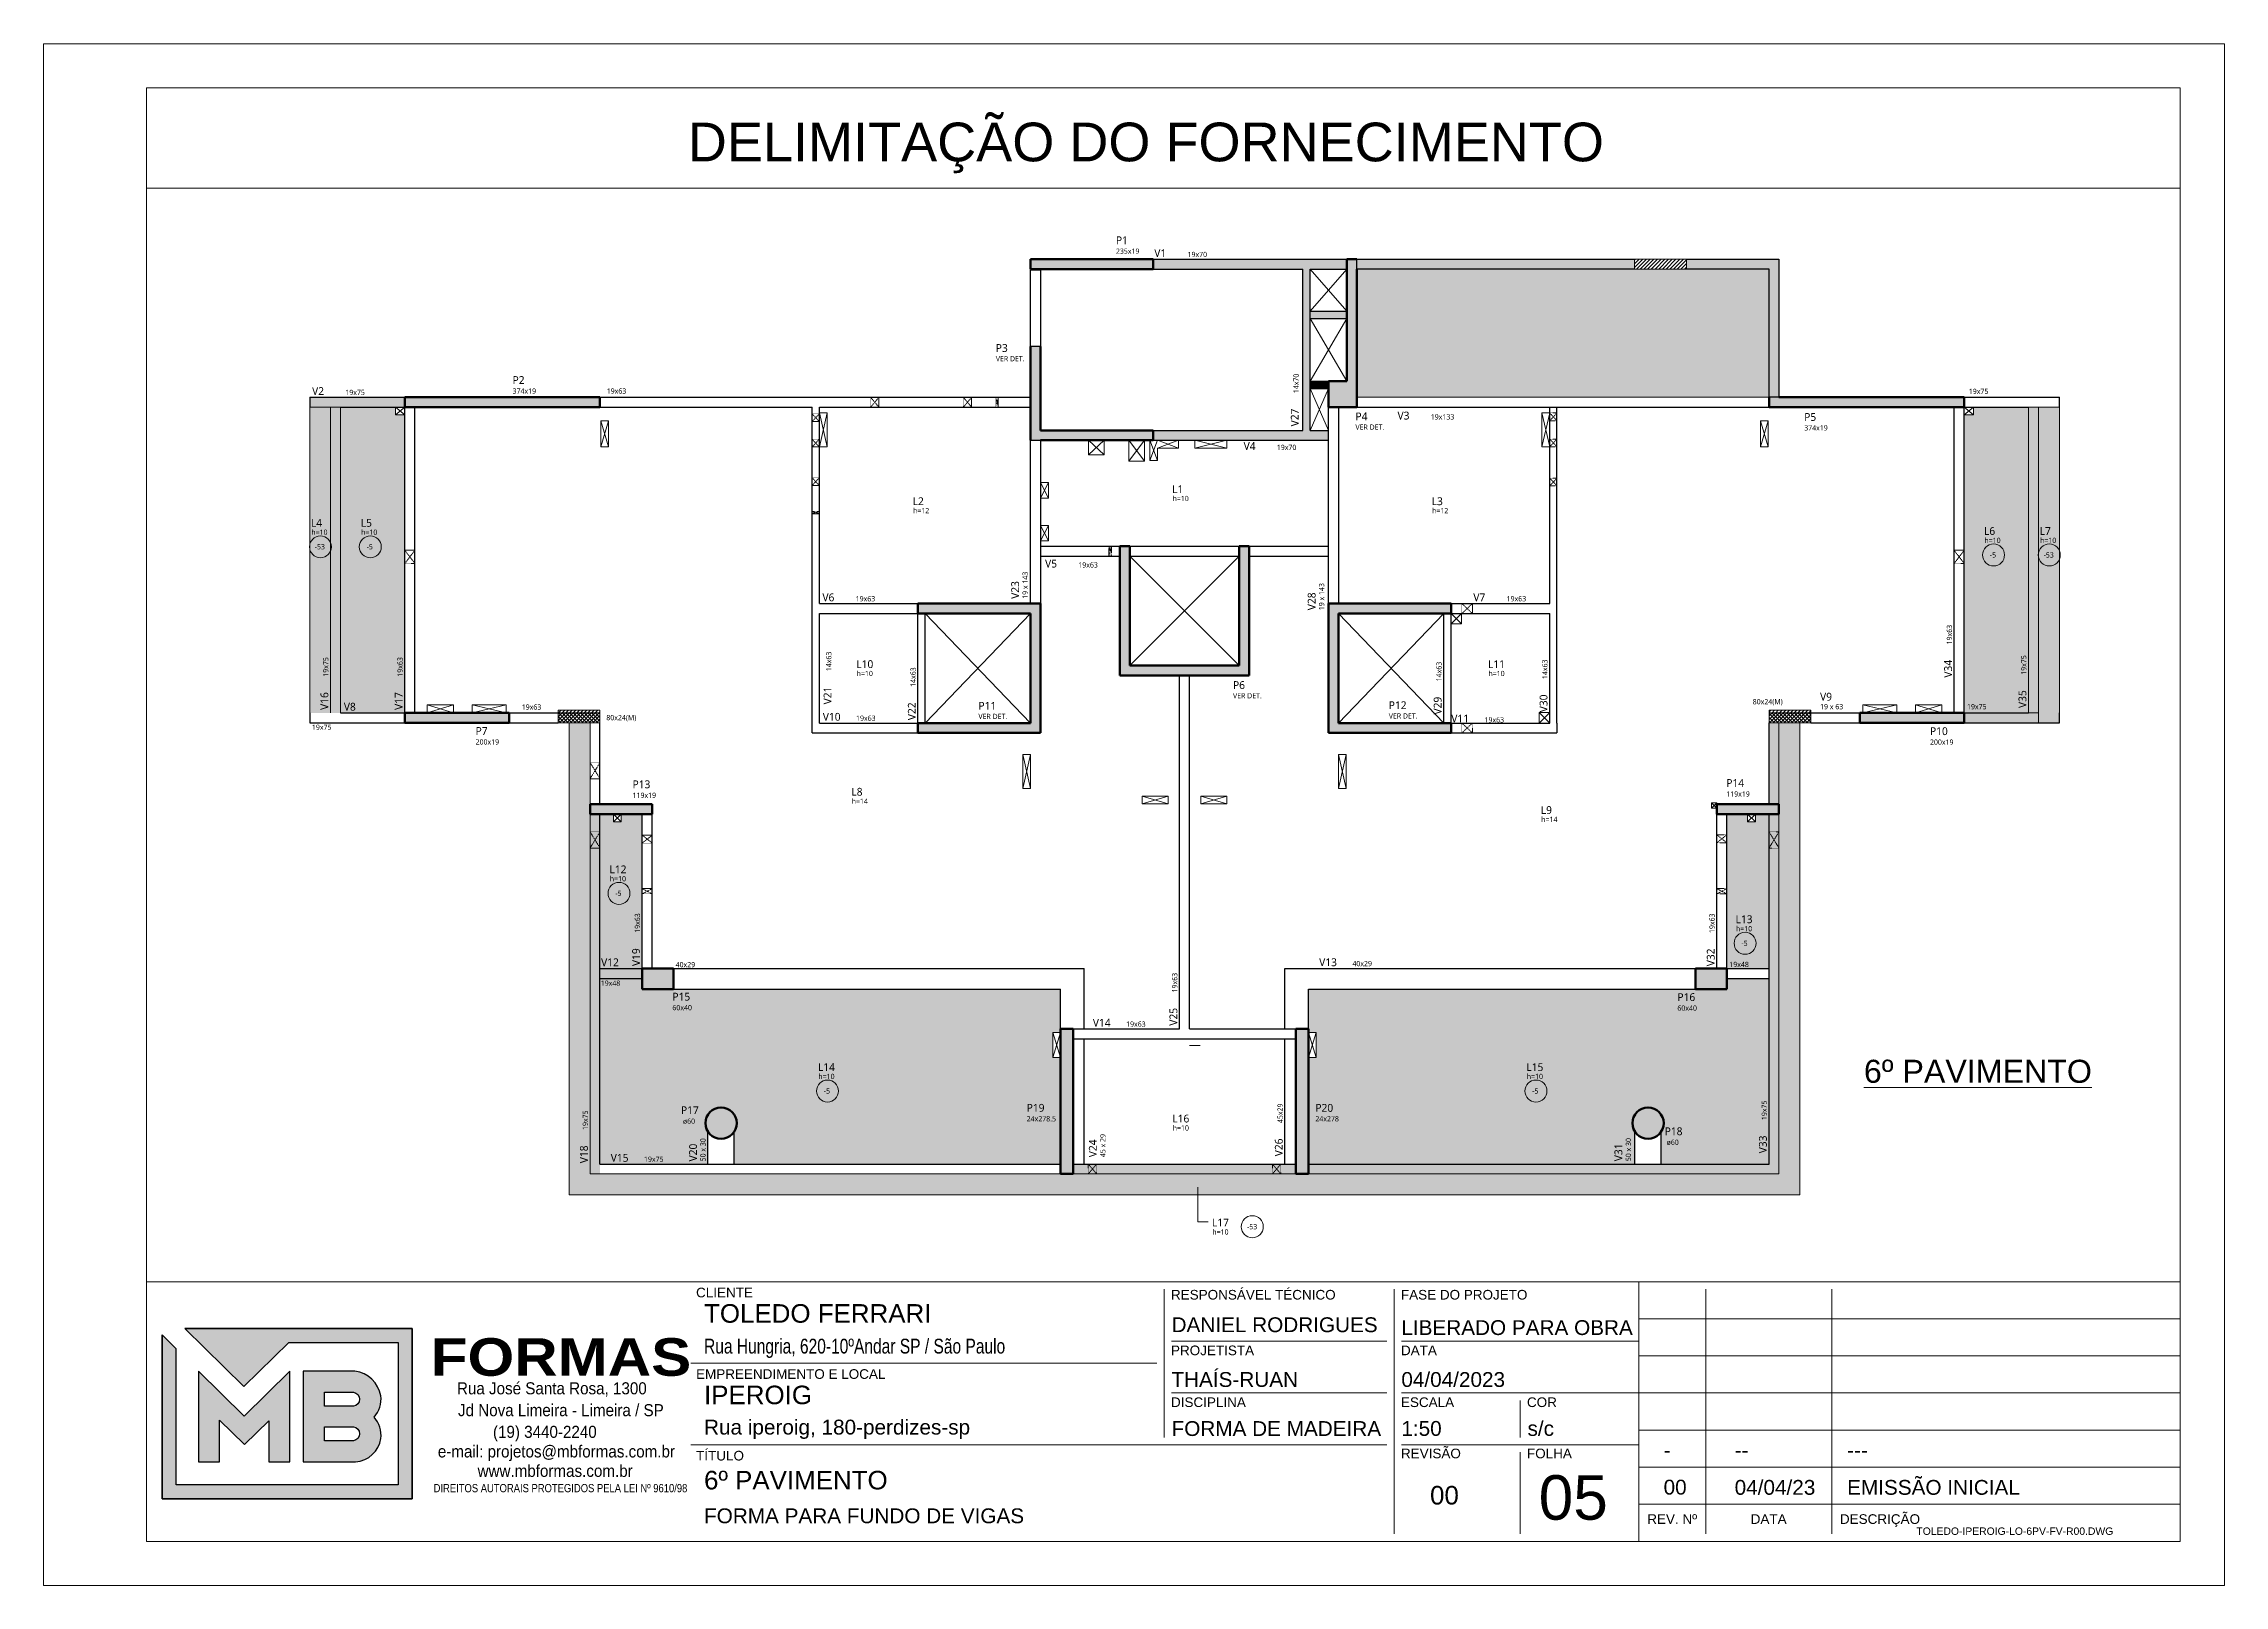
# Model space of a CAD drawing. Extents: x -20676 to 4767, y -817 to 14640.
# Drawn here: x -19091 to -17606, y 7532 to 8582 of the extents above; entities that cross this region are included whole.
import ezdxf
from ezdxf.enums import TextEntityAlignment as Align

# ---------------------------------------------------------------- set-up
doc = ezdxf.new("R2010")
doc.units = 0
doc.linetypes.add('Traço', pattern=[0.635, 0.3175, -0.3175])
doc.layers.get('0').update_dxf_attribs({"lineweight": 13})
doc.layers.add('A-DETL', color=7, linetype='Continuous', lineweight=18, true_color=0x00a600)
for name, color, linetype, lineweight in [('A-DETL-GENF', 7, 'Continuous', 18), ('A-FLOR', 7, 'Continuous', 18), ('A-FLOR-IDEN', 7, 'Continuous', 9), ('A-GENM', 7, 'Continuous', 18), ('A-GENM-HDLN', 7, 'Traço', 18), ('contorno de painel', 7, 'Continuous', 13), ('FOLHA MB', 7, 'Continuous', 13), ('S-BEAM', 7, 'Continuous', 18), ('S-BEAM-IDEN', 7, 'Continuous', 9), ('S-COLS', 7, 'Continuous', 18), ('S-COLS-HDLN', 7, 'Traço', 18), ('S-COLS-IDEN', 7, 'Continuous', 9)]:
    doc.layers.add(name, color=color, linetype=linetype, lineweight=lineweight)
doc.layers.add('MB_LOGO', color=254, linetype='Continuous')
doc.styles.add('Gadugi', font='gadugi.ttf', dxfattribs={"height": 15})
doc.styles.add('Gadugi_1', font='gadugi.ttf', dxfattribs={"height": 10})
doc.styles.add('Gadugi_2', font='gadugi.ttf', dxfattribs={"height": 22.5})
doc.styles.add('MB_C01', font='arial.ttf', dxfattribs={"height": 1.3})
doc.styles.add('MB_C02', font='arial.ttf', dxfattribs={"height": 2})
doc.styles.add('MB_C03', font='arial.ttf', dxfattribs={"height": 2.5})
doc.styles.add('MB_C04', font='arial.ttf', dxfattribs={"height": 6})
doc.styles.add('MB_LOGO', font='ariblk.ttf', dxfattribs={"height": 75})
doc.styles.add('MB_TEXT', font='ARIALN.TTF', dxfattribs={"height": 10})
doc.styles.add('RICARDO', font='arial.ttf', dxfattribs={"width": 0.8})
doc.styles.add('TQS_ARIAL', font='arial.ttf')
pattern_1 = [(45, (-18012.9816, 17901.9536), (-3.535534, 3.535534), []), (135, (-18012.9816, 17901.9536), (-3.535534, -3.535534), [])]
pattern_2 = [(45, (-18012.9816, 17901.9536), (-3.535534, 3.535534), [])]

msp = doc.modelspace()

# ---------------------------------------------------------------- texts
at = {"layer": 'FOLHA MB', "style": 'RICARDO'}
msp.add_text('DELIMITAÇÃO DO FORNECIMENTO', height=26.3578, dxfattribs=at).set_placement((-18340.79, 8514.85), align=Align.MIDDLE)
at = {"layer": 'FOLHA MB', "color": 0, "style": 'TQS_ARIAL'}
msp.add_text('%%U6º PAVIMENTO', height=15.68, dxfattribs=at).set_placement((-17851.85, 7874.54))

# ---------------------------------------------------------------- blocks, each defined once
blk = doc.blocks.new('LOGO2')
at = {"layer": 'MB_LOGO', "linetype": 'Continuous'}
h = blk.add_hatch(color=256, dxfattribs=at)
h.dxf.hatch_style = 1
h.set_gradient(color1=(242, 132, 69), color2=(247, 180, 141), rotation=90, tint=1)
h.paths.add_polyline_path([(7.48, 9.64), (10.45, 12.57), (17.71, 12.57), (17.71, 3.12), (2.97, 3.12), (2.97, 12.14), (2.04, 13.06), (2.04, 2.19), (18.64, 2.19), (18.64, 13.5), (3.56, 13.5)])
h = blk.add_hatch(color=256, dxfattribs=at)
h.dxf.hatch_style = 1
h.set_gradient(color1=(242, 132, 69), color2=(247, 180, 141), rotation=90, tint=1)
h.paths.add_polyline_path([(10.52, 4.64), (10.52, 10.66), (7.5, 7.68), (4.47, 10.66), (4.47, 4.64), (5.86, 4.64), (5.86, 7.4), (7.51, 5.78), (9.13, 7.37), (9.13, 4.64)])
h = blk.add_hatch(color=256, dxfattribs=at)
h.dxf.hatch_style = 1
h.set_gradient(color1=(242, 132, 69), color2=(247, 180, 141), rotation=90, tint=1)
h.paths.add_polyline_path([(11.42, 10.66), (11.42, 4.64), (14.89, 4.64, 0.350532), (16.57, 6.18, 0.219217), (16.12, 7.6, 0.21502), (16.57, 9.03, 0.319901), (14.85, 10.66)])
h.paths.add_polyline_path([(14.75, 8.33), (12.82, 8.33), (12.82, 9.26), (14.63, 9.26, -1)], flags=16)
h.paths.add_polyline_path([(14.75, 6.04), (12.82, 6.04), (12.82, 6.97), (14.63, 6.97, -1)], flags=16)
blk.add_lwpolyline([(3.56, 13.5), (18.64, 13.5), (18.64, 2.19), (2.04, 2.19), (2.04, 13.06)], dxfattribs=at)
at = {"layer": 'MB_LOGO', "color": 31, "linetype": 'Continuous', "true_color": 0xf7b48d}
for points in [[(10.45, 12.57), (17.71, 12.57), (17.71, 3.12), (2.97, 3.12), (2.97, 12.14), (2.04, 13.06), (2.04, 2.19), (18.64, 2.19), (18.64, 13.5), (3.56, 13.5), (7.48, 9.64)], [(4.47, 10.66), (4.47, 4.64), (5.86, 4.64), (5.86, 7.4), (7.51, 5.78), (9.13, 7.37), (9.13, 4.64), (10.52, 4.64), (10.52, 10.66), (7.5, 7.68)]]:
    blk.add_lwpolyline(points, close=True, dxfattribs=at)
for points in [[(16.57, 9.03, 0.319901), (14.85, 10.66), (11.42, 10.66), (11.42, 4.64), (14.89, 4.64, 0.350532), (16.57, 6.18, 0.219217), (16.12, 7.6, 0.21502)], [(12.82, 9.26), (14.75, 9.26, -0.880235), (14.75, 8.33), (12.82, 8.33)], [(12.82, 6.97), (14.75, 6.97, -0.880235), (14.75, 6.04), (12.82, 6.04)]]:
    blk.add_lwpolyline(points, format="xyb", close=True, dxfattribs=at)
at = {"layer": 'MB_LOGO', "color": 0, "linetype": 'Continuous', "style": 'MB_LOGO'}
blk.add_text('FORMAS', height=2.496, dxfattribs=at).set_placement((19.88, 10.35))
at = {"layer": 'MB_LOGO', "color": 0, "style": 'MB_TEXT', "width": 1.1}
for s, p in [('Rua José Santa Rosa, 1300', (21.62, 9.12)), ('Jd Nova Limeira - Limeira / SP', (21.69, 7.67)), ('(19) 3440-2240', (24.01, 6.23)), ('e-mail: projetos@mbformas.com.br', (20.35, 4.93)), ('www.mbformas.com.br', (22.99, 3.64))]:
    blk.add_text(s, height=0.7993, dxfattribs=at).set_placement(p)
at = {"layer": 'MB_LOGO', "color": 252, "style": 'MB_TEXT'}
blk.add_text('DIREITOS AUTORAIS PROTEGIDOS PELA LEI Nº 9610/98', height=0.546, dxfattribs=at).set_placement((20.07, 2.62))
blk = doc.blocks.new('A$Ceb89ac90')
at = {"color": 1}
for p, q in [((1086.3, 356.7), (70, 356.7)), ((1086.3, 356.7), (1086.3, 179.9)), ((1455, 356.7), (1086.3, 356.7)), ((763, 351.7), (763, 250.7)), ((919.6, 351.7), (919.6, 185)), ((1131.8, 185), (1131.8, 351.7)), ((1217.6, 351.7), (1217.6, 185)), ((1455, 331.5), (1086.3, 331.5)), ((914.6, 316.3), (768.1, 316.3)), ((1086.3, 316.3), (924.7, 316.3)), ((758, 301.2), (440.7, 301.2)), ((1455, 306.2), (1086.3, 306.2)), ((914.6, 281), (768.1, 281)), ((1086.3, 281), (924.7, 281)), ((1005.5, 275.9), (1005.5, 250.7)), ((1455, 281), (1086.3, 281)), ((1455, 255.7), (1086.3, 255.7)), ((914.6, 245.6), (440.7, 245.6)), ((1086.3, 245.6), (924.7, 245.6)), ((1005.5, 240.6), (1005.5, 185)), ((1455, 230.4), (1086.3, 230.4)), ((1455, 205.2), (1086.3, 205.2))]:
    blk.add_line(p, q, dxfattribs=at)
for points in [[(0, 1199.9), (0, 149.9), (1485, 149.9), (1485, 1199.9)], [(70, 1169.9), (70, 179.9), (1455, 179.9), (1455, 1169.9)]]:
    blk.add_lwpolyline(points, close=True, dxfattribs=at)
at = {"xscale": 10.25810868844649, "yscale": 10.25810868844649, "zscale": 10.25810868844649}
blk.add_blockref('LOGO2', (59.7, 186.5), dxfattribs=at)
at = {"color": 6, "style": 'MB_C01'}
for s, height, p in [('CLIENTE', 6.57, (444.3, 346.1)), ('RESPONSÁVEL TÉCNICO', 6.566, (767.7, 344.6)), ('FASE DO PROJETO', 6.566, (924.3, 344.6)), ('PROJETISTA', 6.57, (767.7, 306.7)), ('DATA', 6.57, (924.3, 306.7)), ('EMPREENDIMENTO E LOCAL', 6.566, (444.3, 290.6)), ('DISCIPLINA', 6.57, (767.7, 271.4)), ('ESCALA', 6.57, (924.3, 271.4)), ('COR', 6.57, (1010.1, 271.4)), ('TÍTULO', 6.57, (444.3, 235)), ('REVISÃO', 6.57, (924.3, 236.5)), ('FOLHA', 6.57, (1010.1, 236.5))]:
    blk.add_text(s, height=height, dxfattribs=at).set_placement(p)
at = {"color": 5, "style": 'MB_C02'}
for s, p in [('DANIEL RODRIGUES', (768.1, 322.4)), ('FORMA DE MADEIRA', (768.1, 251.7))]:
    blk.add_text(s, height=10.102, dxfattribs=at).set_placement(p)
at = {"color": 6, "style": 'MB_C01'}
for s, p in [('REV. Nº', (1109, 195.1)), ('DATA', (1174.7, 195.1)), ('DESCRIÇÃO', (1250.5, 195.1))]:
    blk.add_text(s, height=6.57, dxfattribs=at).set_placement(p, align=Align.MIDDLE_CENTER)
at = {"insert": (1275.3, 189.4), "char_height": 5.051, "width": 210.818, "attachment_point": 1, "style": 'MB_C04'}
blk.add_mtext('TOLEDO-IPEROIG-LO-6PV-FV-R00.DWG', dxfattribs=at)
at = {"color": 5}
for tag, p, height, style in [('CLIENTE', (449.7, 328.8), 12.6, 'MB_C03'), ('REV_05', (1103.1, 338.1), 10.1, 'MB_C02'), ('DATA_REV_05', (1151.5, 337.9), 10.1, 'MB_C02'), ('INFO_REV_05', (1228.1, 337.9), 10.1, 'MB_C02'), ('FASE', (924.6, 320.5), 10.1, 'MB_C02'), ('REV_04', (1103.1, 312.8), 10.1, 'MB_C02'), ('DATA_REV_04', (1151.5, 312.7), 10.1, 'MB_C02'), ('INFO_REV_04', (1228.1, 312.7), 10.1, 'MB_C02'), ('REV_03', (1103.1, 287.6), 10.1, 'MB_C02'), ('DATA_REV_03', (1151.5, 287.4), 10.1, 'MB_C02'), ('INFO_REV_03', (1228.1, 287.4), 10.1, 'MB_C02'), ('OBRA', (449.7, 273.3), 12.6, 'MB_C03'), ('PROJETISTA', (768, 285.1), 10.1, 'MB_C02'), ('DATA', (924.6, 285.1), 10.1, 'MB_C02'), ('REV_02', (1103.1, 262.3), 10.1, 'MB_C02'), ('DATA_REV_02', (1151.5, 262.1), 10.1, 'MB_C02'), ('INFO_REV_02', (1228.1, 262.1), 10.1, 'MB_C02'), ('ESC', (924.6, 251.8), 10.1, 'MB_C02'), ('COR', (1010.5, 251.8), 10.1, 'MB_C02'), ('REV_01', (1103.1, 237.1), 10.1, 'MB_C02'), ('DATA_REV_01', (1151.5, 236.9), 10.1, 'MB_C02'), ('INFO_REV_01', (1228.1, 236.9), 10.1, 'MB_C02'), ('PAVIMENTO', (449.7, 215.3), 12.6, 'MB_C03'), ('FL', (1018.1, 194.7), 30.3, 'MB_C04'), ('EMISSÃO_INICIAL', (1228.1, 211.6), 10.1, 'MB_C02'), ('REV', (944.1, 205), 12.6, 'MB_C03'), ('REV_00', (1103.1, 211.8), 10.1, 'MB_C02'), ('DATA_REV_00', (1151.5, 211.6), 10.1, 'MB_C02')]:
    blk.add_attdef(tag, p, '', height=height, dxfattribs=dict(at, style=style))
at = {"color": 6, "style": 'MB_C02'}
for tag, p in [('ENDEREÇO_CLIENTE', (449.7, 307.8)), ('ENDEREÇO_OBRA', (449.7, 252.7)), ('TIPO_DE_PROJETO', (449.7, 192.3))]:
    blk.add_attdef(tag, p, '', height=10.1, dxfattribs=at)
blk = doc.blocks.new('PED_FURO_RETANGULAR_R04_2020 _INSTÂNCIA_ - FURO RET-3739415-PL K 100 - FORMA DO 6º PAVIMENTO')
at = {"layer": 'A-GENM-HDLN'}
for p, q in [((-8, 9.5), (8, -9.5)), ((-8, -9.5), (8, 9.5)), ((-8, -9.5), (-8, 9.5)), ((8, 9.5), (8, -9.5)), ((8, -9.5), (-8, -9.5))]:
    blk.add_line(p, q, dxfattribs=at)
blk = doc.blocks.new('PED_FURO_RETANGULAR_R04_2020 _INSTÂNCIA_ - FURO RET-3739772-PL K 100 - FORMA DO 6º PAVIMENTO')
at = {"layer": 'A-GENM-HDLN'}
for p, q in [((-15.5, 9.5), (15.5, -9.5)), ((-15.5, -9.5), (15.5, 9.5)), ((-15.5, -9.5), (-15.5, 9.5)), ((15.5, 9.5), (15.5, -9.5)), ((15.5, -9.5), (-15.5, -9.5))]:
    blk.add_line(p, q, dxfattribs=at)
blk = doc.blocks.new('PED_FURO_RETANGULAR_R04_2020 _INSTÂNCIA_ - FURO RET-3740355-PL K 100 - FORMA DO 6º PAVIMENTO')
at = {"layer": 'A-GENM-HDLN'}
for p, q in [((-15.5, 9.5), (15.5, -9.5)), ((-15.5, -9.5), (15.5, 9.5)), ((-15.5, -9.5), (-15.5, 9.5)), ((-15.5, 9.5), (15.5, 9.5)), ((15.5, 9.5), (15.5, -9.5))]:
    blk.add_line(p, q, dxfattribs=at)
blk = doc.blocks.new('PED_FURO_RETANGULAR_R04_2020 _INSTÂNCIA_ - FURO RET-V1-PL K 100 - FORMA DO 6º PAVIMENTO')
at = {"layer": 'A-GENM-HDLN'}
for p, q in [((-15.5, 9.5), (15.5, -9.5)), ((-15.5, -9.5), (15.5, 9.5)), ((-15.5, -9.5), (-15.5, 9.5)), ((-15.5, 9.5), (15.5, 9.5)), ((15.5, 9.5), (15.5, -9.5))]:
    blk.add_line(p, q, dxfattribs=at)
blk = doc.blocks.new('PED_FURO_RETANGULAR_R04_2020 _INSTÂNCIA_ - FURO RET-V2-PL K 100 - FORMA DO 6º PAVIMENTO')
at = {"layer": 'A-GENM-HDLN'}
for p, q in [((-8, 9.5), (8, -9.5)), ((-8, -9.5), (8, 9.5)), ((-8, -9.5), (-8, 9.5)), ((8, 9.5), (8, -9.5))]:
    blk.add_line(p, q, dxfattribs=at)
blk = doc.blocks.new('PED_FURO_CIRCULAR_R04_2020 _INSTÂNCIA_ - FURO CIRC-3743613-PL K 100 - FORMA DO 6º PAVIMENTO')
at = {"layer": 'A-GENM-HDLN'}
for p, q in [((5, -9.5), (-5, 9.5)), ((-5, -9.5), (5, 9.5)), ((-5, -9.5), (-5, 9.5)), ((5, 9.5), (5, -9.5))]:
    blk.add_line(p, q, dxfattribs=at)
blk = doc.blocks.new('PED_FURO_CIRCULAR_R04_2020 _INSTÂNCIA_ - FURO CIRC-3743808-PL K 100 - FORMA DO 6º PAVIMENTO')
at = {"layer": 'A-GENM-HDLN'}
for p, q in [((7.5, -9.5), (-7.5, 9.5)), ((-7.5, -9.5), (7.5, 9.5)), ((-7.5, -9.5), (-7.5, 9.5)), ((7.5, 9.5), (7.5, -9.5))]:
    blk.add_line(p, q, dxfattribs=at)
blk = doc.blocks.new('PED_FURO_RETANGULAR_R04_2020 _INSTÂNCIA_ - FURO RET-3744103-PL K 100 - FORMA DO 6º PAVIMENTO')
at = {"layer": 'A-GENM-HDLN'}
for p, q in [((-12.5, 9.5), (12.5, -9.5)), ((-12.5, -9.5), (12.5, 9.5)), ((-12.5, -9.5), (-12.5, 9.5)), ((12.5, 9.5), (12.5, -9.5))]:
    blk.add_line(p, q, dxfattribs=at)
blk = doc.blocks.new('PED_FURO_CIRCULAR_R04_2020 _INSTÂNCIA_ - FURO CIRC-3745546-PL K 100 - FORMA DO 6º PAVIMENTO')
at = {"layer": 'A-GENM-HDLN'}
for p, q in [((7.5, -7), (-7.5, 7)), ((-7.5, -7), (7.5, 7)), ((-7.5, -7), (-7.5, 7)), ((7.5, 7), (7.5, -7))]:
    blk.add_line(p, q, dxfattribs=at)
blk = doc.blocks.new('PED_FURO_CIRCULAR_R04_2020 _INSTÂNCIA_ - FURO CIRC-3745760-PL K 100 - FORMA DO 6º PAVIMENTO')
at = {"layer": 'A-GENM-HDLN'}
for p, q in [((7.5, -7), (-7.5, 7)), ((-7.5, -7), (7.5, 7)), ((-7.5, -7), (-7.5, 7)), ((7.5, 7), (7.5, -7))]:
    blk.add_line(p, q, dxfattribs=at)
blk = doc.blocks.new('PED_FURO_CIRCULAR_R04_2020 _INSTÂNCIA_ - FURO CIRC-3742523-PL K 100 - FORMA DO 6º PAVIMENTO')
at = {"layer": 'A-GENM-HDLN'}
for p, q in [((2.5, -9.5), (-2.5, 9.5)), ((-2.5, -9.5), (2.5, 9.5)), ((-2.5, -9.5), (-2.5, 9.5)), ((2.5, 9.5), (2.5, -9.5))]:
    blk.add_line(p, q, dxfattribs=at)
blk = doc.blocks.new('PED_FURO_RETANGULAR_R04_2020 _INSTÂNCIA_ - FURO RET-3746569-PL K 100 - FORMA DO 6º PAVIMENTO')
at = {"layer": 'A-GENM-HDLN'}
for p, q in [((-10, 9.5), (10, -9.5)), ((-10, -9.5), (10, 9.5)), ((-10, -9.5), (-10, 9.5)), ((10, 9.5), (10, -9.5))]:
    blk.add_line(p, q, dxfattribs=at)
blk = doc.blocks.new('PED_FURO_CIRCULAR_R04_2020 _INSTÂNCIA_ - FURO CIRC-3747796-PL K 100 - FORMA DO 6º PAVIMENTO')
at = {"layer": 'A-GENM-HDLN'}
for p, q in [((2.5, -7), (-2.5, 7)), ((-2.5, -7), (2.5, 7)), ((-2.5, -7), (-2.5, 7)), ((2.5, 7), (2.5, -7))]:
    blk.add_line(p, q, dxfattribs=at)
blk = doc.blocks.new('PED_TAG_PILAR_R03 - PILAR VER DET_-2523782-PL K 100 - FORMA DO 6º PAVIMENTO')
at = {"layer": 'S-COLS-IDEN', "insert": (0.115, -0.625), "char_height": 0.2, "width": 1.37089, "attachment_point": 1, "style": 'Gadugi_2'}
blk.add_mtext('VER DET.', dxfattribs=at)
blk = doc.blocks.new('PED_TAG_LAJE_R01 - TÍTULO_ESPESSURA_REBAIXO-2413107-PL K 100 - FORMA DO 6º PAVIMENTO')
at = {"layer": 'A-FLOR-IDEN'}
blk.add_circle((-0.108, -0.761), 0.421, dxfattribs=at)
blk = doc.blocks.new('PED_TAG_LAJE_R01 - TÍTULO_ESPESSURA_REBAIXO _LADO_-2413119-PL K 100 - FORMA DO 6º PAVIMENTO')
at = {"layer": 'A-FLOR-IDEN'}
blk.add_circle((1.073, 0), 0.421, dxfattribs=at)
blk = doc.blocks.new('SES')
at = {"layer": 'A-DETL', "linetype": 'Continuous', "transparency": 33554495}
for points in [[(-19631, 17706.2), (-19631, 18292.2), (-19650, 18292.2), (-19650, 17706.2)], [(-16395, 17706.2), (-16376, 17706.2), (-16376, 18292.2), (-16395, 18292.2)]]:
    blk.add_hatch(color=7, dxfattribs=at).paths.add_polyline_path(points, flags=0)
at = {"layer": 'A-DETL-GENF'}
h = blk.add_hatch(dxfattribs=at)
h.set_pattern_fill('FP_2', style=0, pattern_type=2)
h.set_pattern_definition(pattern_2)
h.paths.add_polyline_path([(-17050.5, 18556.7), (-17050.5, 18575.7), (-17150.5, 18575.7), (-17150.5, 18556.7)], flags=0)
h = blk.add_hatch(dxfattribs=at)
h.set_pattern_fill('FP_2', style=0, pattern_type=2)
h.set_pattern_definition(pattern_2)
h.paths.add_polyline_path([(-19133.5, 17706.2), (-19133.5, 17711.2), (-19213.5, 17711.2), (-19213.5, 17706.2)], flags=0)
h = blk.add_hatch(dxfattribs=at)
h.set_pattern_fill('FP_1', style=0, pattern_type=2)
h.set_pattern_definition(pattern_1)
h.paths.add_polyline_path([(-19133.5, 17687.2), (-19133.5, 17706.2), (-19213.5, 17706.2), (-19213.5, 17687.2)], flags=0)
h = blk.add_hatch(dxfattribs=at)
h.set_pattern_fill('FP_2', style=0, pattern_type=2)
h.set_pattern_definition(pattern_2)
h.paths.add_polyline_path([(-16812.5, 17706.2), (-16812.5, 17711.2), (-16892.5, 17711.2), (-16892.5, 17706.2)], flags=0)
h = blk.add_hatch(dxfattribs=at)
h.set_pattern_fill('FP_1', style=0, pattern_type=2)
h.set_pattern_definition(pattern_1)
h.paths.add_polyline_path([(-16812.5, 17687.2), (-16812.5, 17706.2), (-16892.5, 17706.2), (-16892.5, 17687.2)], flags=0)
at = {"layer": 'A-FLOR', "transparency": 33554495}
for points in [[(-17578.6, 18311.2), (-16892.5, 18311.2), (-16892.5, 18556.7), (-17683, 18556.7), (-17683, 18311.2)], [(-19690, 17706.2), (-19650, 17706.2), (-19650, 18292.2), (-19690, 18292.2)], [(-19507.5, 17706.2), (-19507.5, 18277.3), (-19525.5, 18277.3), (-19525.5, 18292.2), (-19631, 18292.2), (-19631, 17706.2)], [(-16395, 17706.2), (-16395, 18292.2), (-16500.6, 18292.2), (-16500.6, 18277.3), (-16518.5, 18277.3), (-16518.5, 17706.2), (-16454.6, 17706.2)], [(-16376, 17706.2), (-16336, 17706.2), (-16336, 18292.2), (-16376, 18292.2)], [(-19192.5, 16782.2), (-16833.5, 16782.2), (-16833.5, 17687.2), (-16873.5, 17687.2), (-16873.5, 16822.2), (-19152.5, 16822.2), (-19152.5, 17687.2), (-19192.5, 17687.2), (-19192.5, 17090.3)], [(-19077.3, 17216.2), (-19052.5, 17216.2), (-19052.5, 17512.2), (-19093, 17512.2), (-19093, 17497.3), (-19107.6, 17497.3), (-19107.6, 17512.2), (-19133.5, 17512.2), (-19133.5, 17216.2)], [(-16973.5, 17216.2), (-16892.5, 17216.2), (-16892.5, 17512.2), (-16918.5, 17512.2), (-16918.5, 17497.3), (-16933.5, 17497.3), (-16933.5, 17512.2), (-16973.5, 17512.2), (-16973.5, 17343.1)], [(-19133.5, 16841.2), (-18926.5, 16841.2), (-18926.5, 16903.1), (-18929.2, 16908.3), (-18930.9, 16913.9), (-18931.5, 16919.7), (-18930.9, 16925.6), (-18929.2, 16931.2), (-18926.4, 16936.4), (-18922.7, 16940.9), (-18918.1, 16944.6), (-18913, 16947.4), (-18907.3, 16949.1), (-18901.5, 16949.7), (-18895.6, 16949.1), (-18890, 16947.4), (-18884.8, 16944.6), (-18880.3, 16940.9), (-18876.5, 16936.4), (-18873.8, 16931.2), (-18872.1, 16925.6), (-18871.5, 16919.7), (-18872.1, 16913.9), (-18873.8, 16908.2), (-18876.5, 16903), (-18876.5, 16841.2), (-18250.5, 16841.2), (-18250.5, 17045.3), (-18265.5, 17045.3), (-18265.5, 17093.3), (-18250.5, 17093.3), (-18250.5, 17176.2), (-19052.5, 17176.2), (-19052.5, 17197.2), (-19133.5, 17197.2), (-19133.5, 17090.3)], [(-17775.5, 16841.2), (-17149.5, 16841.2), (-17149.5, 16903.1), (-17152.2, 16908.3), (-17153.9, 16913.9), (-17154.5, 16919.7), (-17153.9, 16925.6), (-17152.2, 16931.2), (-17149.4, 16936.4), (-17145.7, 16940.9), (-17141.1, 16944.6), (-17136, 16947.4), (-17130.3, 16949.1), (-17124.5, 16949.7), (-17118.6, 16949.1), (-17113, 16947.4), (-17107.8, 16944.6), (-17103.3, 16940.9), (-17099.5, 16936.4), (-17096.8, 16931.2), (-17095.1, 16925.6), (-17094.5, 16919.7), (-17095.1, 16913.9), (-17096.8, 16908.2), (-17099.5, 16903), (-17099.5, 16841.2), (-16892.5, 16841.2), (-16892.5, 17197.2), (-16973.5, 17197.2), (-16973.5, 17176.2), (-17775.5, 17176.2), (-17775.5, 17093.3), (-17760.6, 17093.3), (-17760.6, 17045.3), (-17775.5, 17045.3)]]:
    blk.add_hatch(color=7, dxfattribs=at).paths.add_polyline_path(points, flags=0)
at = {"layer": 'S-BEAM'}
for points in [[(-17772, 18556.7), (-17702, 18556.7), (-17702, 18575.7), (-18073, 18575.7), (-18073, 18556.7), (-17786, 18556.7)], [(-17772, 18247.7), (-17772, 18556.7), (-17786, 18556.7), (-17786, 18247.7)], [(-17772, 18462.2), (-17702, 18462.2), (-17702, 18476.2), (-17772, 18476.2)], [(-17772, 18328.2), (-17737, 18328.2), (-17737, 18342.2), (-17772, 18342.2)], [(-17953.3, 18228.7), (-17737, 18228.7), (-17737, 18247.7), (-18073, 18247.7), (-18073, 18228.7)]]:
    blk.add_hatch(color=7, dxfattribs=at).paths.add_polyline_path(points, flags=0)
at = {"layer": 'S-BEAM', "transparency": 33554495}
h = blk.add_hatch(color=7, dxfattribs=at)
h.paths.add_polyline_path([(-17683, 18556.7), (-17150.5, 18556.7), (-17150.5, 18575.7), (-17683, 18575.7)], flags=0)
h.paths.add_polyline_path([(-16873.5, 18556.7), (-16873.5, 18575.7), (-17050.5, 18575.7), (-17050.5, 18556.7), (-16892.5, 18556.7)], flags=0)
for points in [[(-16873.5, 18311.2), (-16873.5, 18556.7), (-16892.5, 18556.7), (-16892.5, 18311.2)], [(-19507.5, 18292.2), (-19507.5, 18311.2), (-19690, 18311.2), (-19690, 18292.2), (-19631, 18292.2)], [(-16873.5, 17531.2), (-16873.5, 17687.2), (-16892.5, 17687.2), (-16892.5, 17531.2)], [(-16336, 17687.2), (-16336, 17706.2), (-16518.5, 17706.2), (-16518.5, 17687.2), (-16454.6, 17687.2)], [(-19133.5, 16822.2), (-19133.5, 17512.2), (-19152.5, 17512.2), (-19152.5, 16822.2)], [(-16873.5, 16841.2), (-16873.5, 17512.2), (-16892.5, 17512.2), (-16892.5, 16841.2)], [(-19077.3, 17197.2), (-19052.5, 17197.2), (-19052.5, 17216.2), (-19133.5, 17216.2), (-19133.5, 17197.2)], [(-17953.3, 16822.2), (-17799.5, 16822.2), (-17799.5, 16841.2), (-18226.5, 16841.2), (-18226.5, 16822.2)], [(-17203.9, 16822.2), (-16873.5, 16822.2), (-16873.5, 16841.2), (-17775.5, 16841.2), (-17775.5, 16822.2)]]:
    blk.add_hatch(color=7, dxfattribs=at).paths.add_polyline_path(points, flags=0)
at = {"layer": 'S-COLS'}
for points in [[(-18073, 18556.7), (-18073, 18575.7), (-18308, 18575.7), (-18308, 18556.7)], [(-17737, 18292.2), (-17683, 18292.2), (-17683, 18575.7), (-17702, 18575.7), (-17702, 18342.2), (-17737, 18342.2)], [(-18073, 18228.7), (-18073, 18247.7), (-18289, 18247.7), (-18289, 18408.7), (-18308, 18408.7), (-18308, 18228.7), (-18289, 18228.7)], [(-19507.5, 18292.2), (-19133.5, 18292.2), (-19133.5, 18311.2), (-19507.5, 18311.2)], [(-16892.5, 18292.2), (-16518.5, 18292.2), (-16518.5, 18311.2), (-16892.5, 18311.2)], [(-18137, 17777.7), (-17889, 17777.7), (-17889, 18025.7), (-17908, 18025.7), (-17908, 17796.7), (-18118, 17796.7), (-18118, 18025.7), (-18137, 18025.7), (-18137, 17848.8)], [(-18524, 17667.7), (-18289, 17667.7), (-18289, 17915.7), (-18524, 17915.7), (-18524, 17896.7), (-18308, 17896.7), (-18308, 17686.7), (-18524, 17686.7)], [(-17502, 17667.7), (-17502, 17686.7), (-17718, 17686.7), (-17718, 17896.7), (-17502, 17896.7), (-17502, 17915.7), (-17737, 17915.7), (-17737, 17667.7), (-17578.6, 17667.7)], [(-19507.5, 17687.2), (-19307.5, 17687.2), (-19307.5, 17706.2), (-19507.5, 17706.2)], [(-16518.5, 17687.2), (-16518.5, 17706.2), (-16718.5, 17706.2), (-16718.5, 17687.2)], [(-19152.5, 17512.2), (-19033.5, 17512.2), (-19033.5, 17531.2), (-19152.5, 17531.2)], [(-16873.5, 17512.2), (-16873.5, 17531.2), (-16992.5, 17531.2), (-16992.5, 17512.2)], [(-18992.5, 17176.2), (-18992.5, 17216.2), (-19052.5, 17216.2), (-19052.5, 17176.2)], [(-16973.5, 17176.2), (-16973.5, 17216.2), (-17033.5, 17216.2), (-17033.5, 17176.2)], [(-18226.5, 16822.2), (-18226.5, 17100.7), (-18250.5, 17100.7), (-18250.5, 16822.2)], [(-17775.5, 16822.2), (-17775.5, 17100.7), (-17799.5, 17100.7), (-17799.5, 16822.2)], [(-18901.5, 16889.7), (-18895.6, 16890.3), (-18890, 16892), (-18884.8, 16894.8), (-18880.3, 16898.5), (-18876.5, 16903), (-18873.8, 16908.2), (-18872.1, 16913.9), (-18871.5, 16919.7), (-18872.1, 16925.6), (-18873.8, 16931.2), (-18876.5, 16936.4), (-18880.3, 16940.9), (-18884.8, 16944.6), (-18890, 16947.4), (-18895.6, 16949.1), (-18901.5, 16949.7), (-18907.3, 16949.1), (-18913, 16947.4), (-18918.1, 16944.6), (-18922.7, 16940.9), (-18926.4, 16936.4), (-18929.2, 16931.2), (-18930.9, 16925.6), (-18931.5, 16919.7), (-18930.9, 16913.9), (-18929.2, 16908.2), (-18926.4, 16903), (-18922.7, 16898.5), (-18918.1, 16894.8), (-18913, 16892), (-18907.3, 16890.3)], [(-17124.5, 16889.7), (-17118.6, 16890.3), (-17113, 16892), (-17107.8, 16894.8), (-17103.3, 16898.5), (-17099.5, 16903), (-17096.8, 16908.2), (-17095.1, 16913.9), (-17094.5, 16919.7), (-17095.1, 16925.6), (-17096.8, 16931.2), (-17099.5, 16936.4), (-17103.3, 16940.9), (-17107.8, 16944.6), (-17113, 16947.4), (-17118.6, 16949.1), (-17124.5, 16949.7), (-17130.3, 16949.1), (-17136, 16947.4), (-17141.1, 16944.6), (-17145.7, 16940.9), (-17149.4, 16936.4), (-17152.2, 16931.2), (-17153.9, 16925.6), (-17154.5, 16919.7), (-17153.9, 16913.9), (-17152.2, 16908.2), (-17149.4, 16903), (-17145.7, 16898.5), (-17141.1, 16894.8), (-17136, 16892), (-17130.3, 16890.3)]]:
    blk.add_hatch(color=7, dxfattribs=at).paths.add_polyline_path(points, flags=0)
at = {"color": 7, "lineweight": 18}
for p, q in [((-19525.5, 18277.3), (-19507.5, 18292.2)), ((-19525.5, 18292.2), (-19507.5, 18277.3)), ((-18713, 18216.3), (-18698, 18281.2)), ((-18713, 18281.2), (-18698, 18216.3)), ((-17328.1, 18216.3), (-17313, 18281.2)), ((-17328.1, 18281.2), (-17313, 18216.3)), ((-16500.6, 18292.2), (-16518.5, 18277.3)), ((-16518.5, 18292.2), (-16500.6, 18277.3)), ((-19132.1, 18216.2), (-19117.1, 18266.2)), ((-19132.1, 18266.2), (-19117.1, 18216.2)), ((-18197, 18200.7), (-18167, 18228.7)), ((-18197, 18228.7), (-18167, 18200.7)), ((-18119.5, 18188.7), (-18089.5, 18228.7)), ((-18119.5, 18228.7), (-18089.5, 18188.7)), ((-18079.6, 18189.8), (-18064.6, 18228.7)), ((-18064.6, 18189.8), (-18079.6, 18228.7)), ((-18064.5, 18228.7), (-18024.5, 18213.8)), ((-18064.5, 18213.8), (-18024.5, 18228.7)), ((-17932.1, 18228.7), (-17993.2, 18213.7)), ((-17993.2, 18228.7), (-17932.1, 18213.7)), ((-16909, 18216.2), (-16894.1, 18266.2)), ((-16909, 18266.2), (-16894.1, 18216.2)), ((-18289, 18117.7), (-18274, 18147.7)), ((-18289, 18147.7), (-18274, 18117.7)), ((-18289, 18035.7), (-18274, 18065.7)), ((-18289, 18065.7), (-18274, 18035.7)), ((-17908, 18006.7), (-18118, 17796.7)), ((-18118, 18006.7), (-17908, 17796.7)), ((-18308, 17896.7), (-18510, 17686.7)), ((-18510, 17896.7), (-18308, 17686.7)), ((-17516, 17896.7), (-17718, 17686.7)), ((-17718, 17896.7), (-17516, 17686.7)), ((-17482, 17896.7), (-17502, 17876.8)), ((-17502, 17896.7), (-17482, 17876.8)), ((-19414.6, 17721.3), (-19464.6, 17706.2)), ((-19464.6, 17721.3), (-19414.6, 17706.2)), ((-19313.4, 17721.3), (-19378.4, 17706.2)), ((-19378.4, 17721.3), (-19313.4, 17706.2)), ((-17313, 17706.8), (-17333.2, 17686.7)), ((-17333.2, 17706.8), (-17313, 17686.7)), ((-16712.7, 17706.2), (-16647.8, 17721.3)), ((-16647.8, 17706.2), (-16712.7, 17721.3)), ((-16561.5, 17721.3), (-16611.5, 17706.2)), ((-16611.5, 17721.3), (-16561.5, 17706.2)), ((-18323.1, 17561.5), (-18308.1, 17626.5)), ((-18323.1, 17626.5), (-18308.1, 17561.5)), ((-17717.9, 17561.5), (-17703.1, 17626.5)), ((-17717.9, 17626.5), (-17703.1, 17561.5)), ((-18044.5, 17546.7), (-18094.4, 17531.7)), ((-18094.4, 17546.7), (-18044.5, 17531.7)), ((-17931.7, 17546.7), (-17981.6, 17531.7)), ((-17981.6, 17546.7), (-17931.7, 17531.7)), ((-17002.5, 17523.8), (-16992.5, 17533.8)), ((-17002.5, 17533.8), (-16992.5, 17523.8)), ((-19093, 17512.2), (-19107.6, 17497.3)), ((-19107.6, 17512.2), (-19093, 17497.3)), ((-16933.5, 17497.3), (-16918.5, 17512.2)), ((-16933.5, 17512.2), (-16918.5, 17497.3)), ((-18265.5, 17045.3), (-18250.5, 17093.3)), ((-18265.5, 17093.3), (-18250.5, 17045.3)), ((-17775.5, 17045.3), (-17760.6, 17093.3)), ((-17775.5, 17093.3), (-17760.6, 17045.3))]:
    blk.add_line(p, q, dxfattribs=at)
at = {"layer": 'A-DETL', "color": 7, "linetype": 'Continuous'}
for p, q in [((-17050.5, 18575.7), (-17150.5, 18575.7)), ((-17150.5, 18575.7), (-17150.5, 18556.7)), ((-17050.5, 18556.7), (-17050.5, 18575.7)), ((-17772, 18556.7), (-17702, 18476.2)), ((-17702, 18556.7), (-17772, 18476.2)), ((-17150.5, 18556.7), (-17050.5, 18556.7)), ((-17702, 18462.2), (-17772, 18342.2)), ((-17772, 18462.2), (-17702, 18342.2)), ((-17737, 18328.2), (-17772, 18247.7)), ((-17772, 18328.2), (-17737, 18247.7)), ((-19133.5, 17711.2), (-19213.5, 17711.2)), ((-19213.5, 17711.2), (-19213.5, 17706.2)), ((-19213.5, 17706.2), (-19213.5, 17687.2)), ((-19213.5, 17706.2), (-19133.5, 17706.2)), ((-19213.5, 17687.2), (-19133.5, 17687.2)), ((-19133.5, 17706.2), (-19133.5, 17711.2)), ((-19133.5, 17687.2), (-19133.5, 17706.2)), ((-16812.5, 17711.2), (-16892.5, 17711.2)), ((-16892.5, 17711.2), (-16892.5, 17706.2)), ((-16892.5, 17706.2), (-16892.5, 17687.2)), ((-16892.5, 17706.2), (-16812.5, 17706.2)), ((-16892.5, 17687.2), (-16812.5, 17687.2)), ((-16812.5, 17706.2), (-16812.5, 17711.2)), ((-16812.5, 17687.2), (-16812.5, 17706.2)), ((-17987.7, 16730.2), (-17987.7, 16796.9))]:
    blk.add_line(p, q, dxfattribs=at)
at = {"layer": 'A-DETL', "color": 7}
for p, q in [((-16892.5, 18311.2), (-17683, 18311.2)), ((-19650, 18292.2), (-19650, 17706.2)), ((-19631, 17706.2), (-19631, 18292.2)), ((-19631, 17706.2), (-19631, 18292.2)), ((-16395, 18292.2), (-16395, 17706.2)), ((-16395, 17706.2), (-16395, 18292.2)), ((-16376, 17687.2), (-16376, 18292.2)), ((-19152.5, 16822.2), (-19152.5, 17687.2)), ((-16873.5, 17687.2), (-16873.5, 16822.2)), ((-16873.5, 16822.2), (-19152.5, 16822.2)), ((-17967.7, 16730.2), (-17987.7, 16730.2))]:
    blk.add_line(p, q, dxfattribs=at)
at = {"layer": 'A-FLOR', "color": 7}
for p, q in [((-19690, 17706.2), (-19690, 18292.2)), ((-19525.5, 18292.2), (-19525.5, 18277.3)), ((-19525.5, 18277.3), (-19507.5, 18277.3)), ((-18698, 18281.2), (-18713, 18281.2)), ((-18698, 18216.2), (-18698, 18281.2)), ((-17313, 18281.2), (-17328.1, 18281.2)), ((-17328.1, 18281.2), (-17328.1, 18216.2)), ((-16518.5, 18277.3), (-16500.6, 18277.3)), ((-16500.6, 18277.3), (-16500.6, 18292.2)), ((-16336, 18292.2), (-16336, 17706.2)), ((-19117.1, 18266.2), (-19132.1, 18266.2)), ((-19132.1, 18266.2), (-19132.1, 18216.2)), ((-19117.1, 18216.2), (-19117.1, 18266.2)), ((-18197, 18228.7), (-18197, 18200.7)), ((-18167, 18200.7), (-18167, 18228.7)), ((-18119.5, 18228.7), (-18119.5, 18188.7)), ((-18089.5, 18188.7), (-18089.5, 18228.7)), ((-18079.6, 18228.7), (-18079.6, 18189.8)), ((-18024.4, 18213.8), (-18024.4, 18228.7)), ((-17993.2, 18228.7), (-17993.2, 18213.7)), ((-17932.1, 18213.7), (-17932.1, 18228.7)), ((-16894, 18266.2), (-16909, 18266.2)), ((-16909, 18266.2), (-16909, 18216.2)), ((-16894, 18216.2), (-16894, 18266.2)), ((-19132.1, 18216.2), (-19117.1, 18216.2)), ((-18713, 18216.2), (-18698, 18216.2)), ((-18197, 18200.7), (-18167, 18200.7)), ((-18119.5, 18188.7), (-18089.5, 18188.7)), ((-18079.6, 18189.8), (-18064.6, 18189.8)), ((-18064.6, 18189.8), (-18064.6, 18213.8)), ((-18064.6, 18213.8), (-18024.4, 18213.8)), ((-17993.2, 18213.7), (-17932.1, 18213.7)), ((-17328.1, 18216.2), (-17313, 18216.2)), ((-16909, 18216.2), (-16894, 18216.2)), ((-18274, 18147.7), (-18289, 18147.7)), ((-18274, 18117.7), (-18274, 18147.7)), ((-18289, 18117.7), (-18274, 18117.7)), ((-18274, 18065.7), (-18289, 18065.7)), ((-18274, 18035.7), (-18274, 18065.7)), ((-18289, 18035.7), (-18274, 18035.7)), ((-17482, 17876.8), (-17482, 17896.7)), ((-17502, 17876.8), (-17482, 17876.8)), ((-19414.6, 17721.3), (-19464.6, 17721.3)), ((-19464.6, 17721.3), (-19464.6, 17706.2)), ((-19414.6, 17706.2), (-19414.6, 17721.3)), ((-19313.4, 17721.3), (-19378.4, 17721.3)), ((-19378.4, 17721.3), (-19378.4, 17706.2)), ((-19313.4, 17706.2), (-19313.4, 17721.3)), ((-19192.5, 16782.2), (-19192.5, 17687.2)), ((-17313, 17706.8), (-17333.2, 17706.8)), ((-17333.2, 17706.8), (-17333.2, 17686.7)), ((-16833.5, 17687.2), (-16833.5, 16782.2)), ((-16647.7, 17721.3), (-16712.7, 17721.3)), ((-16712.7, 17721.3), (-16712.7, 17706.2)), ((-16647.7, 17706.2), (-16647.7, 17721.3)), ((-16561.5, 17721.3), (-16611.5, 17721.3)), ((-16611.5, 17721.3), (-16611.5, 17706.2)), ((-16561.5, 17706.2), (-16561.5, 17721.3)), ((-18308.1, 17626.5), (-18323.1, 17626.5)), ((-18323.1, 17626.5), (-18323.1, 17561.5)), ((-18308.1, 17561.5), (-18308.1, 17626.5)), ((-17717.9, 17626.5), (-17717.9, 17561.5)), ((-17703.1, 17626.5), (-17717.9, 17626.5)), ((-17703.1, 17561.5), (-17703.1, 17626.5)), ((-18323.1, 17561.5), (-18308.1, 17561.5)), ((-17717.9, 17561.5), (-17703.1, 17561.5)), ((-18044.5, 17546.7), (-18094.5, 17546.7)), ((-18094.5, 17546.7), (-18094.5, 17531.7)), ((-18094.5, 17531.7), (-18044.5, 17531.7)), ((-18044.5, 17531.7), (-18044.5, 17546.7)), ((-17931.7, 17546.7), (-17981.7, 17546.7)), ((-17981.7, 17546.7), (-17981.7, 17531.7)), ((-17981.7, 17531.7), (-17931.7, 17531.7)), ((-17931.7, 17531.7), (-17931.7, 17546.7)), ((-16992.5, 17533.8), (-17002.5, 17533.8)), ((-17002.5, 17533.8), (-17002.5, 17523.8)), ((-17002.5, 17523.8), (-16992.5, 17523.8)), ((-16992.5, 17531.2), (-16992.5, 17533.8)), ((-19107.6, 17512.2), (-19107.6, 17497.3)), ((-19107.6, 17497.3), (-19093, 17497.3)), ((-19093, 17497.3), (-19093, 17512.2)), ((-16933.5, 17512.2), (-16933.5, 17497.3)), ((-16933.5, 17497.3), (-16918.5, 17497.3)), ((-16918.5, 17497.3), (-16918.5, 17512.2)), ((-18250.5, 17093.3), (-18265.5, 17093.3)), ((-18265.5, 17093.3), (-18265.5, 17045.3)), ((-17983.2, 17068.8), (-18003.2, 17068.8)), ((-17760.6, 17093.3), (-17775.5, 17093.3)), ((-17760.6, 17045.3), (-17760.6, 17093.3)), ((-18265.5, 17045.3), (-18250.5, 17045.3)), ((-17775.5, 17045.3), (-17760.6, 17045.3)), ((-16833.5, 16782.2), (-19192.5, 16782.2))]:
    blk.add_line(p, q, dxfattribs=at)
for centre, start, end in [((-18901.5, 16919.7), 200.6005, 202.3715), ((-18901.5, 16919.7), 210.3088, 213.5573), ((-18901.5, 16919.7), 326.4427, 329.6912), ((-18901.5, 16919.7), 337.6285, 339.3995), ((-17124.5, 16919.7), 200.6005, 202.3715), ((-17124.5, 16919.7), 210.3088, 213.5573), ((-17124.5, 16919.7), 326.4427, 329.6912), ((-17124.5, 16919.7), 337.6285, 339.3995)]:
    blk.add_arc(centre, 30, start, end, dxfattribs=at)
at = {"layer": 'contorno de painel', "color": 7}
for points in [[(-19690, 18311.2), (-19507.5, 18311.2), (-19507.5, 18292.2), (-19690, 18292.2)], [(-16336, 18311.2), (-16518.5, 18311.2), (-16518.5, 18292.2), (-16336, 18292.2)], [(-16812.5, 17687.2), (-16718.5, 17687.2), (-16718.5, 17706.2), (-16812.5, 17706.2)], [(-16376, 17687.2), (-16518.5, 17687.2), (-16518.5, 17706.2), (-16376, 17706.2)]]:
    blk.add_lwpolyline(points, close=True, dxfattribs=at)
at = {"layer": 'S-BEAM', "color": 7, "lineweight": 25}
for p, q in [((-18073, 18575.7), (-17702, 18575.7)), ((-17683, 18556.7), (-17683, 18575.7)), ((-17683, 18575.7), (-17150.5, 18575.7)), ((-17050.5, 18575.7), (-16873.5, 18575.7)), ((-16873.5, 18575.7), (-16873.5, 18556.7)), ((-18308, 18555.4), (-18289, 18555.4)), ((-18308, 18408.7), (-18308, 18555.4)), ((-18289, 18555.4), (-18289, 18408.7)), ((-18073, 18556.7), (-17786, 18556.7)), ((-17786, 18247.7), (-17786, 18556.7)), ((-17772, 18556.7), (-17702, 18556.7)), ((-17772, 18247.7), (-17772, 18556.7)), ((-17150.5, 18556.7), (-17683, 18556.7)), ((-16892.5, 18556.7), (-17050.5, 18556.7)), ((-16892.5, 18311.2), (-16892.5, 18556.7)), ((-16873.5, 18556.7), (-16873.5, 18311.2)), ((-17772, 18476.2), (-17702, 18476.2)), ((-17772, 18462.2), (-17702, 18462.2)), ((-18289, 18408.7), (-18308, 18408.7)), ((-19690, 18311.2), (-19690, 18292.2)), ((-19690, 18311.2), (-19507.5, 18311.2)), ((-19133.5, 18311.2), (-18308, 18311.2)), ((-17772, 18342.2), (-17737, 18342.2)), ((-17772, 18328.2), (-17737, 18328.2)), ((-16873.5, 18311.2), (-16892.5, 18311.2)), ((-16518.5, 18311.2), (-16336, 18311.2)), ((-16336, 18292.2), (-16336, 18311.2)), ((-19631, 18292.2), (-19507.5, 18292.2)), ((-19507.5, 17706.2), (-19507.5, 18292.2)), ((-19488.5, 17706.2), (-19488.5, 18292.2)), ((-19133.5, 18292.2), (-18727, 18292.2)), ((-18727, 17686.7), (-18727, 18292.2)), ((-18713, 17915.7), (-18713, 18292.2)), ((-18713, 18292.2), (-18308, 18292.2)), ((-17737, 17915.7), (-17737, 18292.2)), ((-17737, 18292.2), (-17718, 18292.2)), ((-17718, 18292.2), (-17718, 17915.7)), ((-17683, 18292.2), (-16892.5, 18292.2)), ((-17313, 17915.7), (-17313, 18292.2)), ((-17299, 17686.7), (-17299, 18292.2)), ((-16537.5, 17706.2), (-16537.5, 18292.2)), ((-16518.5, 17706.2), (-16518.5, 18292.2)), ((-16518.5, 18292.2), (-16395, 18292.2)), ((-18308, 17915.7), (-18308, 18228.7)), ((-18308, 18228.7), (-18289, 18228.7)), ((-18289, 18228.7), (-18289, 17915.7)), ((-18073, 18247.7), (-17786, 18247.7)), ((-18073, 18228.7), (-17737, 18228.7)), ((-17772, 18247.7), (-17737, 18247.7)), ((-18289, 18025.7), (-18137, 18025.7)), ((-18118, 18025.7), (-17908, 18025.7)), ((-17889, 18025.7), (-17737, 18025.7)), ((-18289, 18006.7), (-18137, 18006.7)), ((-18118, 18006.7), (-17908, 18006.7)), ((-17889, 18006.7), (-17737, 18006.7)), ((-18713, 17915.7), (-18524, 17915.7)), ((-18713, 17896.7), (-18524, 17896.7)), ((-18713, 17686.7), (-18713, 17896.7)), ((-18524, 17686.7), (-18524, 17896.7)), ((-18510, 17686.7), (-18510, 17896.7)), ((-18289, 17915.7), (-18308, 17915.7)), ((-17718, 17915.7), (-17737, 17915.7)), ((-17516, 17686.7), (-17516, 17896.7)), ((-17502, 17915.7), (-17313, 17915.7)), ((-17502, 17896.7), (-17313, 17896.7)), ((-17502, 17686.7), (-17502, 17896.7)), ((-17313, 17686.7), (-17313, 17896.7)), ((-18022.5, 17100.2), (-18022.5, 17777.7)), ((-18003.5, 17100.2), (-18003.5, 17777.7)), ((-19690, 17706.2), (-19690, 17687.2)), ((-19690, 17687.2), (-19507.5, 17687.2)), ((-19631, 17706.2), (-19507.5, 17706.2)), ((-19307.5, 17706.2), (-19213.5, 17706.2)), ((-19307.5, 17687.2), (-19213.5, 17687.2)), ((-19133.5, 17531.2), (-19133.5, 17687.2)), ((-18727, 17667.7), (-18727, 17686.7)), ((-18713, 17686.7), (-18524, 17686.7)), ((-17502, 17686.7), (-17313, 17686.7)), ((-17299, 17686.7), (-17299, 17667.7)), ((-16892.5, 17531.2), (-16892.5, 17687.2)), ((-16812.5, 17706.2), (-16718.5, 17706.2)), ((-16812.5, 17687.2), (-16718.5, 17687.2)), ((-16518.5, 17706.2), (-16395, 17706.2)), ((-16518.5, 17687.2), (-16336, 17687.2)), ((-16336, 17687.2), (-16336, 17706.2)), ((-18727, 17667.7), (-18524, 17667.7)), ((-17502, 17667.7), (-17299, 17667.7)), ((-19133.5, 16841.2), (-19133.5, 17512.2)), ((-19052.5, 17216.2), (-19052.5, 17512.2)), ((-19033.5, 17216.2), (-19033.5, 17512.2)), ((-16992.5, 17216.2), (-16992.5, 17512.2)), ((-16973.5, 17216.2), (-16973.5, 17512.2)), ((-16892.5, 16841.2), (-16892.5, 17512.2)), ((-19133.5, 17216.2), (-19052.5, 17216.2)), ((-19133.5, 17197.2), (-19052.5, 17197.2)), ((-18992.5, 17216.2), (-18250.5, 17216.2)), ((-18250.5, 17216.2), (-18205.5, 17216.2)), ((-18205.5, 17100.2), (-18205.5, 17216.2)), ((-17820.5, 17216.2), (-17775.5, 17216.2)), ((-17820.5, 17100.2), (-17820.5, 17216.2)), ((-17775.5, 17216.2), (-17033.5, 17216.2)), ((-16973.5, 17216.2), (-16892.5, 17216.2)), ((-16973.5, 17197.2), (-16892.5, 17197.2)), ((-18992.5, 17176.2), (-18250.5, 17176.2)), ((-18250.5, 17100.7), (-18250.5, 17176.2)), ((-17775.5, 17100.7), (-17775.5, 17176.2)), ((-17775.5, 17176.2), (-17033.5, 17176.2)), ((-18226.5, 17100.2), (-18022.5, 17100.2)), ((-18003.5, 17100.2), (-17799.5, 17100.2)), ((-18226.5, 17081.2), (-17799.5, 17081.2)), ((-18205.5, 16841.2), (-18205.5, 17081.2)), ((-17820.5, 16841.2), (-17820.5, 17081.2)), ((-18926.5, 16841.2), (-18926.5, 16903.1)), ((-18876.5, 16841.2), (-18876.5, 16903.1)), ((-17149.5, 16841.2), (-17149.5, 16903.1)), ((-17099.5, 16841.2), (-17099.5, 16903.1)), ((-19133.5, 16841.2), (-18250.5, 16841.2)), ((-18226.5, 16841.2), (-17799.5, 16841.2)), ((-17775.5, 16841.2), (-16892.5, 16841.2))]:
    blk.add_line(p, q, dxfattribs=at)
for centre, start, end in [((-18901.5, 16919.7), 223.0495, 224.8458), ((-18901.5, 16919.7), 235.3935, 236.1344), ((-18901.5, 16919.7), 303.8656, 304.6065), ((-18901.5, 16919.7), 315.1542, 316.9505), ((-17124.5, 16919.7), 223.0495, 224.8458), ((-17124.5, 16919.7), 235.3935, 236.1344), ((-17124.5, 16919.7), 303.8656, 304.6065), ((-17124.5, 16919.7), 315.1542, 316.9505)]:
    blk.add_arc(centre, 30, start, end, dxfattribs=at)
at = {"layer": 'S-COLS', "color": 7, "lineweight": 50}
for p, q in [((-18308, 18556.7), (-18308, 18575.7)), ((-18308, 18575.7), (-18073, 18575.7)), ((-18073, 18575.7), (-18073, 18556.7)), ((-17702, 18342.2), (-17702, 18575.7)), ((-17702, 18575.7), (-17683, 18575.7)), ((-18073, 18556.7), (-18308, 18556.7)), ((-17683, 18556.7), (-17683, 18292.2)), ((-18308, 18228.7), (-18308, 18408.7)), ((-18289, 18408.7), (-18289, 18247.7)), ((-19507.5, 18292.2), (-19507.5, 18311.2)), ((-19507.5, 18311.2), (-19133.5, 18311.2)), ((-19133.5, 18311.2), (-19133.5, 18292.2)), ((-17737, 18292.2), (-17737, 18342.2)), ((-17737, 18342.2), (-17702, 18342.2)), ((-16892.5, 18292.2), (-16892.5, 18311.2)), ((-16873.5, 18311.2), (-16518.5, 18311.2)), ((-16518.5, 18311.2), (-16518.5, 18292.2)), ((-19133.5, 18292.2), (-19507.5, 18292.2)), ((-17683, 18292.2), (-17737, 18292.2)), ((-16518.5, 18292.2), (-16892.5, 18292.2)), ((-18289, 18247.7), (-18073, 18247.7)), ((-18073, 18228.7), (-18289, 18228.7)), ((-18073, 18247.7), (-18073, 18228.7)), ((-18137, 17777.7), (-18137, 18025.7)), ((-18137, 18025.7), (-18118, 18025.7)), ((-18118, 18025.7), (-18118, 17796.7)), ((-17908, 17796.7), (-17908, 18025.7)), ((-17908, 18025.7), (-17889, 18025.7)), ((-17889, 18025.7), (-17889, 17777.7)), ((-18524, 17896.7), (-18524, 17915.7)), ((-18524, 17915.7), (-18289, 17915.7)), ((-18308, 17896.7), (-18524, 17896.7)), ((-18308, 17686.7), (-18308, 17896.7)), ((-18289, 17915.7), (-18289, 17667.7)), ((-17737, 17667.7), (-17737, 17915.7)), ((-17737, 17915.7), (-17502, 17915.7)), ((-17502, 17896.7), (-17718, 17896.7)), ((-17718, 17896.7), (-17718, 17686.7)), ((-17502, 17915.7), (-17502, 17896.7)), ((-17889, 17777.7), (-18137, 17777.7)), ((-18118, 17796.7), (-17908, 17796.7)), ((-19507.5, 17687.2), (-19507.5, 17706.2)), ((-19507.5, 17706.2), (-19307.5, 17706.2)), ((-19307.5, 17687.2), (-19507.5, 17687.2)), ((-19307.5, 17706.2), (-19307.5, 17687.2)), ((-18524, 17667.7), (-18524, 17686.7)), ((-18524, 17686.7), (-18308, 17686.7)), ((-17718, 17686.7), (-17502, 17686.7)), ((-17502, 17686.7), (-17502, 17667.7)), ((-16718.5, 17687.2), (-16718.5, 17706.2)), ((-16718.5, 17706.2), (-16518.5, 17706.2)), ((-16518.5, 17687.2), (-16718.5, 17687.2)), ((-16518.5, 17706.2), (-16518.5, 17687.2)), ((-18289, 17667.7), (-18524, 17667.7)), ((-17502, 17667.7), (-17737, 17667.7)), ((-19152.5, 17512.2), (-19152.5, 17531.2)), ((-19152.5, 17531.2), (-19033.5, 17531.2)), ((-19033.5, 17531.2), (-19033.5, 17512.2)), ((-16992.5, 17512.2), (-16992.5, 17531.2)), ((-16992.5, 17531.2), (-16873.5, 17531.2)), ((-16873.5, 17531.2), (-16873.5, 17512.2)), ((-19033.5, 17512.2), (-19152.5, 17512.2)), ((-16873.5, 17512.2), (-16992.5, 17512.2)), ((-19052.5, 17176.2), (-19052.5, 17216.2)), ((-19052.5, 17216.2), (-18992.5, 17216.2)), ((-18992.5, 17216.2), (-18992.5, 17176.2)), ((-17033.5, 17176.2), (-17033.5, 17216.2)), ((-17033.5, 17216.2), (-16973.5, 17216.2)), ((-16973.5, 17216.2), (-16973.5, 17176.2)), ((-18992.5, 17176.2), (-19052.5, 17176.2)), ((-16973.5, 17176.2), (-17033.5, 17176.2)), ((-18250.5, 16822.2), (-18250.5, 17100.7)), ((-18250.5, 17100.7), (-18226.5, 17100.7)), ((-18226.5, 17100.7), (-18226.5, 16822.2)), ((-17799.5, 16822.2), (-17799.5, 17100.7)), ((-17799.5, 17100.7), (-17775.5, 17100.7)), ((-17775.5, 17100.7), (-17775.5, 16822.2)), ((-18226.5, 16822.2), (-18250.5, 16822.2)), ((-17775.5, 16822.2), (-17799.5, 16822.2))]:
    blk.add_line(p, q, dxfattribs=at)
at = {"layer": 'S-COLS', "color": 7}
for p, q in [((-17683, 18575.7), (-17683, 18556.7)), ((-18308, 18408.7), (-18289, 18408.7)), ((-16892.5, 18311.2), (-16873.5, 18311.2)), ((-18289, 18228.7), (-18308, 18228.7))]:
    blk.add_line(p, q, dxfattribs=at)
at = {"layer": 'S-COLS', "color": 7, "lineweight": 50}
for centre, start, end in [((-18901.5, 16919.7), 0, 180), ((-17124.5, 16919.7), 0, 180), ((-18901.5, 16919.7), 180, 0), ((-17124.5, 16919.7), 180, 0)]:
    blk.add_arc(centre, 30, start, end, dxfattribs=at)
at = {"layer": 'S-COLS-HDLN', "color": 7}
for p, q in [((-18250.5, 17100.2), (-18226.5, 17100.2)), ((-17799.5, 17100.2), (-17775.5, 17100.2))]:
    blk.add_line(p, q, dxfattribs=at)
at = {"layer": 'A-FLOR-IDEN', "color": 7, "xscale": 49.99999999999998, "yscale": 49.99999999999998, "zscale": 49.99999999999998}
for name, p in [('PED_TAG_LAJE_R01 - TÍTULO_ESPESSURA_REBAIXO-2413107-PL K 100 - FORMA DO 6º PAVIMENTO', (-19664, 18062.6)), ('PED_TAG_LAJE_R01 - TÍTULO_ESPESSURA_REBAIXO-2413107-PL K 100 - FORMA DO 6º PAVIMENTO', (-19568.4, 18062.6)), ('PED_TAG_LAJE_R01 - TÍTULO_ESPESSURA_REBAIXO-2413107-PL K 100 - FORMA DO 6º PAVIMENTO', (-16456.7, 18047)), ('PED_TAG_LAJE_R01 - TÍTULO_ESPESSURA_REBAIXO-2413107-PL K 100 - FORMA DO 6º PAVIMENTO', (-16349.9, 18047)), ('PED_TAG_LAJE_R01 - TÍTULO_ESPESSURA_REBAIXO-2413107-PL K 100 - FORMA DO 6º PAVIMENTO', (-19091.7, 17398.2)), ('PED_TAG_LAJE_R01 - TÍTULO_ESPESSURA_REBAIXO-2413107-PL K 100 - FORMA DO 6º PAVIMENTO', (-16933, 17302.5)), ('PED_TAG_LAJE_R01 - TÍTULO_ESPESSURA_REBAIXO-2413107-PL K 100 - FORMA DO 6º PAVIMENTO', (-18692, 17019.2)), ('PED_TAG_LAJE_R01 - TÍTULO_ESPESSURA_REBAIXO-2413107-PL K 100 - FORMA DO 6º PAVIMENTO', (-17334, 17019.2)), ('PED_TAG_LAJE_R01 - TÍTULO_ESPESSURA_REBAIXO _LADO_-2413119-PL K 100 - FORMA DO 6º PAVIMENTO', (-17936.8, 16721))]:
    blk.add_blockref(name, p, dxfattribs=at)
at = {"layer": 'A-GENM', "color": 7, "linetype": 'Traço'}
for name, p in [('PED_FURO_RETANGULAR_R04_2020 _INSTÂNCIA_ - FURO RET-V2-PL K 100 - FORMA DO 6º PAVIMENTO', (-18606.8, 18301.7)), ('PED_FURO_RETANGULAR_R04_2020 _INSTÂNCIA_ - FURO RET-V2-PL K 100 - FORMA DO 6º PAVIMENTO', (-18429.1, 18301.7)), ('PED_FURO_CIRCULAR_R04_2020 _INSTÂNCIA_ - FURO CIRC-3742523-PL K 100 - FORMA DO 6º PAVIMENTO', (-18372.5, 18301.7)), ('PED_FURO_CIRCULAR_R04_2020 _INSTÂNCIA_ - FURO CIRC-3742523-PL K 100 - FORMA DO 6º PAVIMENTO', (-18155.5, 18016.2)), ('PED_FURO_RETANGULAR_R04_2020 _INSTÂNCIA_ - FURO RET-3746569-PL K 100 - FORMA DO 6º PAVIMENTO', (-17471.2, 17906.2)), ('PED_FURO_RETANGULAR_R04_2020 _INSTÂNCIA_ - FURO RET-3746569-PL K 100 - FORMA DO 6º PAVIMENTO', (-17471.2, 17677.2)), ('PED_FURO_RETANGULAR_R04_2020 _INSTÂNCIA_ - FURO RET-3739415-PL K 100 - FORMA DO 6º PAVIMENTO', (-18189.5, 16831.7)), ('PED_FURO_RETANGULAR_R04_2020 _INSTÂNCIA_ - FURO RET-3739415-PL K 100 - FORMA DO 6º PAVIMENTO', (-17836.5, 16831.7))]:
    blk.add_blockref(name, p, dxfattribs=at)
at = {"layer": 'A-GENM', "color": 7, "linetype": 'Traço', "rotation": 89.9999999999999}
for name, p in [('PED_FURO_CIRCULAR_R04_2020 _INSTÂNCIA_ - FURO CIRC-3745546-PL K 100 - FORMA DO 6º PAVIMENTO', (-18720, 18272)), ('PED_FURO_CIRCULAR_R04_2020 _INSTÂNCIA_ - FURO CIRC-3745546-PL K 100 - FORMA DO 6º PAVIMENTO', (-17306, 18273.6)), ('PED_FURO_CIRCULAR_R04_2020 _INSTÂNCIA_ - FURO CIRC-3745760-PL K 100 - FORMA DO 6º PAVIMENTO', (-18720, 18223.4)), ('PED_FURO_CIRCULAR_R04_2020 _INSTÂNCIA_ - FURO CIRC-3745546-PL K 100 - FORMA DO 6º PAVIMENTO', (-17306, 18223.7)), ('PED_FURO_CIRCULAR_R04_2020 _INSTÂNCIA_ - FURO CIRC-3745760-PL K 100 - FORMA DO 6º PAVIMENTO', (-18720, 18149.5)), ('PED_FURO_CIRCULAR_R04_2020 _INSTÂNCIA_ - FURO CIRC-3745760-PL K 100 - FORMA DO 6º PAVIMENTO', (-17306, 18148.8)), ('PED_FURO_CIRCULAR_R04_2020 _INSTÂNCIA_ - FURO CIRC-3747796-PL K 100 - FORMA DO 6º PAVIMENTO', (-18720, 18090.1)), ('PED_FURO_RETANGULAR_R04_2020 _INSTÂNCIA_ - FURO RET-3744103-PL K 100 - FORMA DO 6º PAVIMENTO', (-19498, 18005.3)), ('PED_FURO_RETANGULAR_R04_2020 _INSTÂNCIA_ - FURO RET-3744103-PL K 100 - FORMA DO 6º PAVIMENTO', (-16528, 18005.3)), ('PED_FURO_RETANGULAR_R04_2020 _INSTÂNCIA_ - FURO RET-3740355-PL K 100 - FORMA DO 6º PAVIMENTO', (-19143, 17595.4)), ('PED_FURO_RETANGULAR_R04_2020 _INSTÂNCIA_ - FURO RET-V1-PL K 100 - FORMA DO 6º PAVIMENTO', (-19143, 17462.6)), ('PED_FURO_RETANGULAR_R04_2020 _INSTÂNCIA_ - FURO RET-3739772-PL K 100 - FORMA DO 6º PAVIMENTO', (-16883, 17462.6)), ('PED_FURO_CIRCULAR_R04_2020 _INSTÂNCIA_ - FURO CIRC-3743808-PL K 100 - FORMA DO 6º PAVIMENTO', (-19043, 17464.2)), ('PED_FURO_CIRCULAR_R04_2020 _INSTÂNCIA_ - FURO CIRC-3743808-PL K 100 - FORMA DO 6º PAVIMENTO', (-16983, 17464.7)), ('PED_FURO_CIRCULAR_R04_2020 _INSTÂNCIA_ - FURO CIRC-3743613-PL K 100 - FORMA DO 6º PAVIMENTO', (-19043, 17364.2)), ('PED_FURO_CIRCULAR_R04_2020 _INSTÂNCIA_ - FURO CIRC-3743613-PL K 100 - FORMA DO 6º PAVIMENTO', (-16983, 17364.2))]:
    blk.add_blockref(name, p, dxfattribs=at)
at = {"layer": 'S-COLS-IDEN', "color": 7, "xscale": 49.99999999999998, "yscale": 49.99999999999998, "zscale": 49.99999999999998}
for p in [(-18380.5, 18421.4), (-17691.1, 18290.3), (-17925.8, 17775.2), (-18413.8, 17735.6), (-17627.2, 17736.5)]:
    blk.add_blockref('PED_TAG_PILAR_R03 - PILAR VER DET_-2523782-PL K 100 - FORMA DO 6º PAVIMENTO', p, dxfattribs=at)
at = {"layer": 'A-FLOR-IDEN', "color": 7, "attachment_point": 1}
for s, insert, char_height, width, style in [('L2', (-18534.2, 18119.4), 15, 26.055, 'Gadugi'), ('L1', (-18036.7, 18142.6), 15, 26.055, 'Gadugi'), ('h=10', (-18035.9, 18122.2), 10, 39.684, 'Gadugi_1'), ('L3', (-17539.2, 18119.4), 15, 26.055, 'Gadugi'), ('L4', (-19687.7, 18078), 15, 26.055, 'Gadugi'), ('L5', (-19592.1, 18078), 15, 26.055, 'Gadugi'), ('h=12', (-18533.4, 18098.9), 10, 39.684, 'Gadugi_1'), ('h=12', (-17538.4, 18098.9), 10, 39.684, 'Gadugi_1'), ('L6', (-16480.4, 18062.4), 15, 26.055, 'Gadugi'), ('L7', (-16373.7, 18062.4), 15, 26.055, 'Gadugi'), ('h=10', (-19686.9, 18057.6), 10, 39.684, 'Gadugi_1'), ('-53', (-19680.3, 18029.7), 10, 25.253, 'Gadugi_1'), ('h=10', (-19591.4, 18057.6), 10, 39.684, 'Gadugi_1'), ('-5', (-19580.9, 18029.7), 10, 16.034, 'Gadugi_1'), ('h=10', (-16479.7, 18041.9), 10, 39.684, 'Gadugi_1'), ('h=10', (-16372.9, 18041.9), 10, 39.684, 'Gadugi_1'), ('-5', (-16469.2, 18014), 10, 16.034, 'Gadugi_1'), ('-53', (-16366.2, 18014), 10, 25.253, 'Gadugi_1'), ('L10', (-18642.2, 17807.1), 15, 40.084, 'Gadugi'), ('h=10', (-18641.4, 17786.7), 10, 39.684, 'Gadugi_1'), ('L11', (-17431.2, 17807.1), 15, 40.084, 'Gadugi'), ('h=10', (-17430.4, 17786.7), 10, 39.684, 'Gadugi_1'), ('L8', (-18651.6, 17562.4), 15, 26.055, 'Gadugi'), ('h=14', (-18650.9, 17541.9), 10, 39.684, 'Gadugi_1'), ('L9', (-17330.1, 17527.3), 15, 26.055, 'Gadugi'), ('h=14', (-17329.3, 17506.9), 10, 39.684, 'Gadugi_1'), ('L12', (-19115.4, 17413.6), 15, 40.084, 'Gadugi'), ('h=10', (-19114.7, 17393.2), 10, 39.684, 'Gadugi_1'), ('-5', (-19104.2, 17365.3), 10, 16.034, 'Gadugi_1'), ('L13', (-16956.7, 17318), 15, 40.084, 'Gadugi'), ('h=10', (-16955.9, 17297.5), 10, 39.684, 'Gadugi_1'), ('-5', (-16945.5, 17269.6), 10, 16.034, 'Gadugi_1'), ('L14', (-18715.7, 17034.6), 15, 40.084, 'Gadugi'), ('h=10', (-18714.9, 17014.2), 10, 39.684, 'Gadugi_1'), ('L15', (-17357.7, 17034.6), 15, 40.084, 'Gadugi'), ('h=10', (-17356.9, 17014.2), 10, 39.684, 'Gadugi_1'), ('-5', (-18704.5, 16986.3), 10, 16.034, 'Gadugi_1'), ('-5', (-17346.5, 16986.3), 10, 16.034, 'Gadugi_1'), ('L16', (-18036.4, 16935.9), 15, 40.084, 'Gadugi'), ('h=10', (-18035.6, 16915.4), 10, 39.684, 'Gadugi_1'), ('L17', (-17960.5, 16736.5), 15, 40.084, 'Gadugi'), ('-53', (-17893.2, 16726.2), 10, 25.253, 'Gadugi_1'), ('h=10', (-17959.7, 16716), 10, 39.684, 'Gadugi_1')]:
    blk.add_mtext(s, dxfattribs=dict(at, insert=insert, char_height=char_height, width=width, style=style))
at = {"layer": 'S-BEAM-IDEN', "color": 7, "attachment_point": 1}
for s, insert, char_height, width, style in [('V1', (-18070.9, 18595.1), 15, 30.063, 'Gadugi'), ('19x70', (-18007.2, 18590), 10, 44.894, 'Gadugi_1'), ('V2', (-19685.4, 18330.6), 15, 30.063, 'Gadugi'), ('19x75', (-19621.7, 18325.5), 10, 44.894, 'Gadugi_1'), ('19x63', (-19120.6, 18328.2), 10, 44.894, 'Gadugi_1'), ('19x75', (-16509.5, 18327.6), 10, 44.894, 'Gadugi_1'), ('V3', (-17604.7, 18283.6), 15, 30.063, 'Gadugi'), ('19x133', (-17541, 18278.6), 10, 54.114, 'Gadugi_1'), ('V4', (-17899.7, 18225.2), 15, 30.063, 'Gadugi'), ('19x70', (-17836, 18220.2), 10, 44.894, 'Gadugi_1'), ('V5', (-18280.3, 17999.8), 15, 30.063, 'Gadugi'), ('19x63', (-18216.6, 17994.8), 10, 44.894, 'Gadugi_1'), ('V6', (-18707.1, 17935.1), 15, 30.063, 'Gadugi'), ('V7', (-17459.3, 17935.1), 15, 30.063, 'Gadugi'), ('19x63', (-18643.4, 17930), 10, 44.894, 'Gadugi_1'), ('19x63', (-17395.6, 17930), 10, 44.894, 'Gadugi_1'), ('V8', (-19624.5, 17725.5), 15, 30.063, 'Gadugi'), ('V9', (-16794.7, 17744.7), 15, 30.063, 'Gadugi'), ('19x75', (-19685.7, 17683.7), 10, 44.894, 'Gadugi_1'), ('19x63', (-19283.5, 17722.4), 10, 44.894, 'Gadugi_1'), ('V10', (-18706.4, 17706.1), 15, 44.093, 'Gadugi'), ('19x63', (-18642.7, 17701), 10, 44.894, 'Gadugi_1'), ('V11', (-17501.6, 17702.8), 15, 44.093, 'Gadugi'), ('19x63', (-17437.9, 17697.8), 10, 44.894, 'Gadugi_1'), ('19 x 63', (-16794.7, 17723.1), 10, 54.515, 'Gadugi_1'), ('19x75', (-16513, 17723.1), 10, 44.894, 'Gadugi_1'), ('V12', (-19131.4, 17235.5), 15, 44.093, 'Gadugi'), ('40x29', (-18988.6, 17228.5), 10, 44.894, 'Gadugi_1'), ('V13', (-17754.9, 17235.6), 15, 44.093, 'Gadugi'), ('40x29', (-17691.2, 17230.5), 10, 44.894, 'Gadugi_1'), ('19x48', (-16968.7, 17228.9), 10, 44.894, 'Gadugi_1'), ('19x48', (-19132.1, 17193), 10, 44.894, 'Gadugi_1'), ('V14', (-18188.7, 17119.6), 15, 44.093, 'Gadugi'), ('19x63', (-18125, 17114.5), 10, 44.894, 'Gadugi_1'), ('V15', (-19112.9, 16860.6), 15, 44.093, 'Gadugi'), ('19x75', (-19049.2, 16855.5), 10, 44.894, 'Gadugi_1')]:
    blk.add_mtext(s, dxfattribs=dict(at, insert=insert, char_height=char_height, width=width, style=style))
at = {"layer": 'S-BEAM-IDEN', "color": 7, "attachment_point": 1, "rotation": 90}
for s, insert, char_height, width, style in [('14x70', (-17804.2, 18319.1), 10, 44.894, 'Gadugi_1'), ('V27', (-17809.2, 18255.4), 15, 44.093, 'Gadugi'), ('V23', (-18345.2, 17924.8), 15, 44.093, 'Gadugi'), ('19 x 143', (-18323.6, 17924.8), 10, 63.734, 'Gadugi_1'), ('V28', (-17776.8, 17903), 15, 44.093, 'Gadugi'), ('19 x 143', (-17755.2, 17903), 10, 63.734, 'Gadugi_1'), ('19x63', (-16551.8, 17837.4), 10, 44.894, 'Gadugi_1'), ('19x75', (-19664.3, 17775.5), 10, 44.894, 'Gadugi_1'), ('19x63', (-19521.8, 17775.5), 10, 44.894, 'Gadugi_1'), ('14x63', (-18699.9, 17786.1), 10, 44.894, 'Gadugi_1'), ('19x75', (-16409.3, 17779.2), 10, 44.894, 'Gadugi_1'), ('14x63', (-18538.3, 17755.9), 10, 44.894, 'Gadugi_1'), ('14x63', (-17530.3, 17766.7), 10, 44.894, 'Gadugi_1'), ('14x63', (-17327.3, 17771), 10, 44.894, 'Gadugi_1'), ('V34', (-16556.8, 17773.7), 15, 44.093, 'Gadugi'), ('V16', (-19669.3, 17711.8), 15, 44.093, 'Gadugi'), ('V17', (-19526.8, 17711.8), 15, 44.093, 'Gadugi'), ('V21', (-18704.9, 17722.4), 15, 44.093, 'Gadugi'), ('V22', (-18543.3, 17692.2), 15, 44.093, 'Gadugi'), ('V29', (-17535.3, 17703), 15, 44.093, 'Gadugi'), ('V30', (-17332.3, 17707.3), 15, 44.093, 'Gadugi'), ('V35', (-16414.3, 17715.5), 15, 44.093, 'Gadugi'), ('19x63', (-19066.8, 17284.5), 10, 44.894, 'Gadugi_1'), ('19x63', (-17006.8, 17284.1), 10, 44.894, 'Gadugi_1'), ('V19', (-19071.8, 17220.8), 15, 44.093, 'Gadugi'), ('V32', (-17011.8, 17220.4), 15, 44.093, 'Gadugi'), ('19x63', (-18036.8, 17170.2), 10, 44.894, 'Gadugi_1'), ('V25', (-18041.8, 17106.5), 15, 44.093, 'Gadugi'), ('19x75', (-19166.8, 16906.5), 10, 44.894, 'Gadugi_1'), ('45x29', (-17834.8, 16919.8), 10, 44.894, 'Gadugi_1'), ('19x75', (-16906.8, 16925.5), 10, 44.894, 'Gadugi_1'), ('50 x 30', (-18941.1, 16846.3), 10, 54.515, 'Gadugi_1'), ('45 x 29', (-18174.6, 16854.4), 10, 54.515, 'Gadugi_1'), ('V26', (-17839.8, 16856.1), 15, 44.093, 'Gadugi'), ('50 x 30', (-17167.2, 16846.7), 10, 54.515, 'Gadugi_1'), ('V33', (-16911.8, 16861.8), 15, 44.093, 'Gadugi'), ('V18', (-19171.8, 16842.8), 15, 44.093, 'Gadugi'), ('V20', (-18962.7, 16846.2), 15, 44.093, 'Gadugi'), ('V24', (-18196.3, 16854.3), 15, 44.093, 'Gadugi'), ('V31', (-17188.8, 16846.6), 15, 44.093, 'Gadugi')]:
    blk.add_mtext(s, dxfattribs=dict(at, insert=insert, char_height=char_height, width=width, style=style))
at = {"layer": 'S-COLS-IDEN', "color": 7, "attachment_point": 1}
for s, insert, char_height, width, style in [('P1', (-18144.5, 18619.7), 15, 28.46, 'Gadugi'), ('235x19', (-18144.5, 18596.3), 10, 54.114, 'Gadugi_1'), ('P3', (-18374.8, 18413.2), 15, 28.46, 'Gadugi'), ('374x19', (-19301.1, 18328.2), 10, 54.114, 'Gadugi_1'), ('P2', (-19301.1, 18351.7), 15, 28.46, 'Gadugi'), ('P4', (-17685.3, 18282), 15, 28.46, 'Gadugi'), ('P5', (-16825.1, 18281), 15, 28.46, 'Gadugi'), ('374x19', (-16825.1, 18257.6), 10, 54.114, 'Gadugi_1'), ('P6', (-17920.1, 17767), 15, 28.46, 'Gadugi'), ('P11', (-18408, 17727.3), 15, 42.489, 'Gadugi'), ('P12', (-17621.5, 17728.3), 15, 42.489, 'Gadugi'), ('80x24(M)', (-16923.8, 17732.6), 10, 70.949, 'Gadugi_1'), ('80x24(M)', (-19121.4, 17702.1), 10, 70.949, 'Gadugi_1'), ('200x19', (-19372, 17655.5), 10, 54.114, 'Gadugi_1'), ('P7', (-19372, 17679), 15, 28.46, 'Gadugi'), ('200x19', (-16584, 17655.1), 10, 54.114, 'Gadugi_1'), ('P10', (-16584, 17678.6), 15, 42.489, 'Gadugi'), ('P13', (-19071.1, 17576.7), 15, 42.489, 'Gadugi'), ('P14', (-16974.5, 17579.2), 15, 42.489, 'Gadugi'), ('119x19', (-19071.1, 17553.2), 10, 54.114, 'Gadugi_1'), ('119x19', (-16974.5, 17555.8), 10, 54.114, 'Gadugi_1'), ('60x40', (-18994.7, 17146.1), 10, 44.894, 'Gadugi_1'), ('P15', (-18994.7, 17169.6), 15, 42.489, 'Gadugi'), ('60x40', (-17068.2, 17145.2), 10, 44.894, 'Gadugi_1'), ('P16', (-17068.2, 17168.7), 15, 42.489, 'Gadugi'), ('P17', (-18978.3, 16951.9), 15, 42.489, 'Gadugi'), ('24x278.5', (-18315.6, 16933), 10, 66.941, 'Gadugi_1'), ('P19', (-18315.6, 16956.5), 15, 42.489, 'Gadugi'), ('24x278', (-17762.2, 16933), 10, 54.114, 'Gadugi_1'), ('P20', (-17762.2, 16956.4), 15, 42.489, 'Gadugi'), ('ø60', (-18974.5, 16928.4), 10, 28.46, 'Gadugi_1'), ('P18', (-17092.6, 16911.5), 15, 42.489, 'Gadugi'), ('ø60', (-17088.8, 16888), 10, 28.46, 'Gadugi_1')]:
    blk.add_mtext(s, dxfattribs=dict(at, insert=insert, char_height=char_height, width=width, style=style))

# ---------------------------------------------------------------- linework, layer by layer
at = {"color": 0}
msp.add_line((-19021.38, 8483.8), (-17636.38, 8483.8), dxfattribs=at)

# ---------------------------------------------------------------- block references
ref = msp.add_blockref('A$Ceb89ac90', (-19091.4, 7382.32))
ref.add_attrib('INFO_REV_01', '---', (-17863.27, 7619.21), dxfattribs={"color": 5, "height": 10.102, "style": 'MB_C02'})
ref.add_attrib('DATA_REV_01', '--', (-17939.86, 7619.21), dxfattribs={"color": 5, "height": 10.102, "style": 'MB_C02'})
ref.add_attrib('REV_01', '-', (-17988.25, 7619.38), dxfattribs={"color": 5, "height": 10.1, "style": 'MB_C02'})
ref.add_attrib('EMISSÃO_INICIAL', 'EMISSÃO INICIAL', (-17863.27, 7593.96), dxfattribs={"color": 5, "height": 10.102, "style": 'MB_C02'})
ref.add_attrib('DATA_REV_00', '04/04/23', (-17939.86, 7593.96), dxfattribs={"color": 5, "height": 10.102, "style": 'MB_C02'})
ref.add_attrib('REV_00', '00', (-17988.25, 7594.12), dxfattribs={"color": 5, "height": 10.102, "style": 'MB_C02'})
ref.add_attrib('FL', '05', (-18073.31, 7577), dxfattribs={"color": 5, "height": 30.306, "style": 'MB_C04'})
ref.add_attrib('REV', '00', (-18147.29, 7587.35), dxfattribs={"color": 5, "height": 12.628, "style": 'MB_C03'})
ref.add_attrib('COR', 's/c', (-18080.92, 7634.09), dxfattribs={"color": 5, "height": 10.102, "style": 'MB_C02'})
ref.add_attrib('ESC', '1:50', (-18166.83, 7634.09), dxfattribs={"color": 5, "height": 10.102, "style": 'MB_C02'})
ref.add_attrib('FASE', 'LIBERADO PARA OBRA', (-18166.83, 7702.78), dxfattribs={"color": 5, "height": 10.102, "style": 'MB_C02'})
ref.add_attrib('DATA', '04/04/2023', (-18166.83, 7667.43), dxfattribs={"color": 5, "height": 10.102, "style": 'MB_C02'})
ref.add_attrib('PROJETISTA', 'THAÍS-RUAN', (-18323.41, 7667.43), dxfattribs={"color": 5, "height": 10.102, "style": 'MB_C02'})
ref.add_attrib('TIPO_DE_PROJETO', 'FORMA PARA FUNDO DE VIGAS', (-18641.67, 7574.6), dxfattribs={"color": 6, "height": 10.102, "style": 'MB_C02'})
ref.add_attrib('PAVIMENTO', '6º PAVIMENTO', (-18641.67, 7597.62), dxfattribs={"color": 5, "height": 12.6276, "style": 'MB_C03'})
ref.add_attrib('ENDEREÇO_OBRA', 'Rua iperoig, 180-perdizes-sp', (-18641.67, 7635.01), dxfattribs={"color": 6, "height": 10.102, "style": 'MB_C02'})
ref.add_attrib('OBRA', 'IPEROIG', (-18641.67, 7655.66), dxfattribs={"color": 5, "height": 12.628, "style": 'MB_C03'})
ref.add_attrib('ENDEREÇO_CLIENTE', 'Rua Hungria, 620-10ºAndar SP / São Paulo', (-18641.67, 7690.15), dxfattribs={"color": 6, "height": 10.102, "style": 'MB_C02', "width": 0.75})
ref.add_attrib('CLIENTE', 'TOLEDO FERRARI', (-18641.67, 7711.16), dxfattribs={"color": 5, "height": 12.6276, "style": 'MB_C03'})
at = {"layer": 'contorno de painel', "color": 6, "xscale": 0.3552319609209955, "yscale": 0.3552319609209955, "zscale": 0.3552319609209955}
msp.add_blockref('SES', (-11915.69, 1836.67), dxfattribs=at)

msp.set_redraw_order([(e.dxf.handle, doc.entitydb.next_handle()) for e in msp.query("TEXT MTEXT ATTDEF DIMENSION ARC_DIMENSION")])  # texts and dimensions are drawn at this point

doc.saveas('drawing.dxf')
